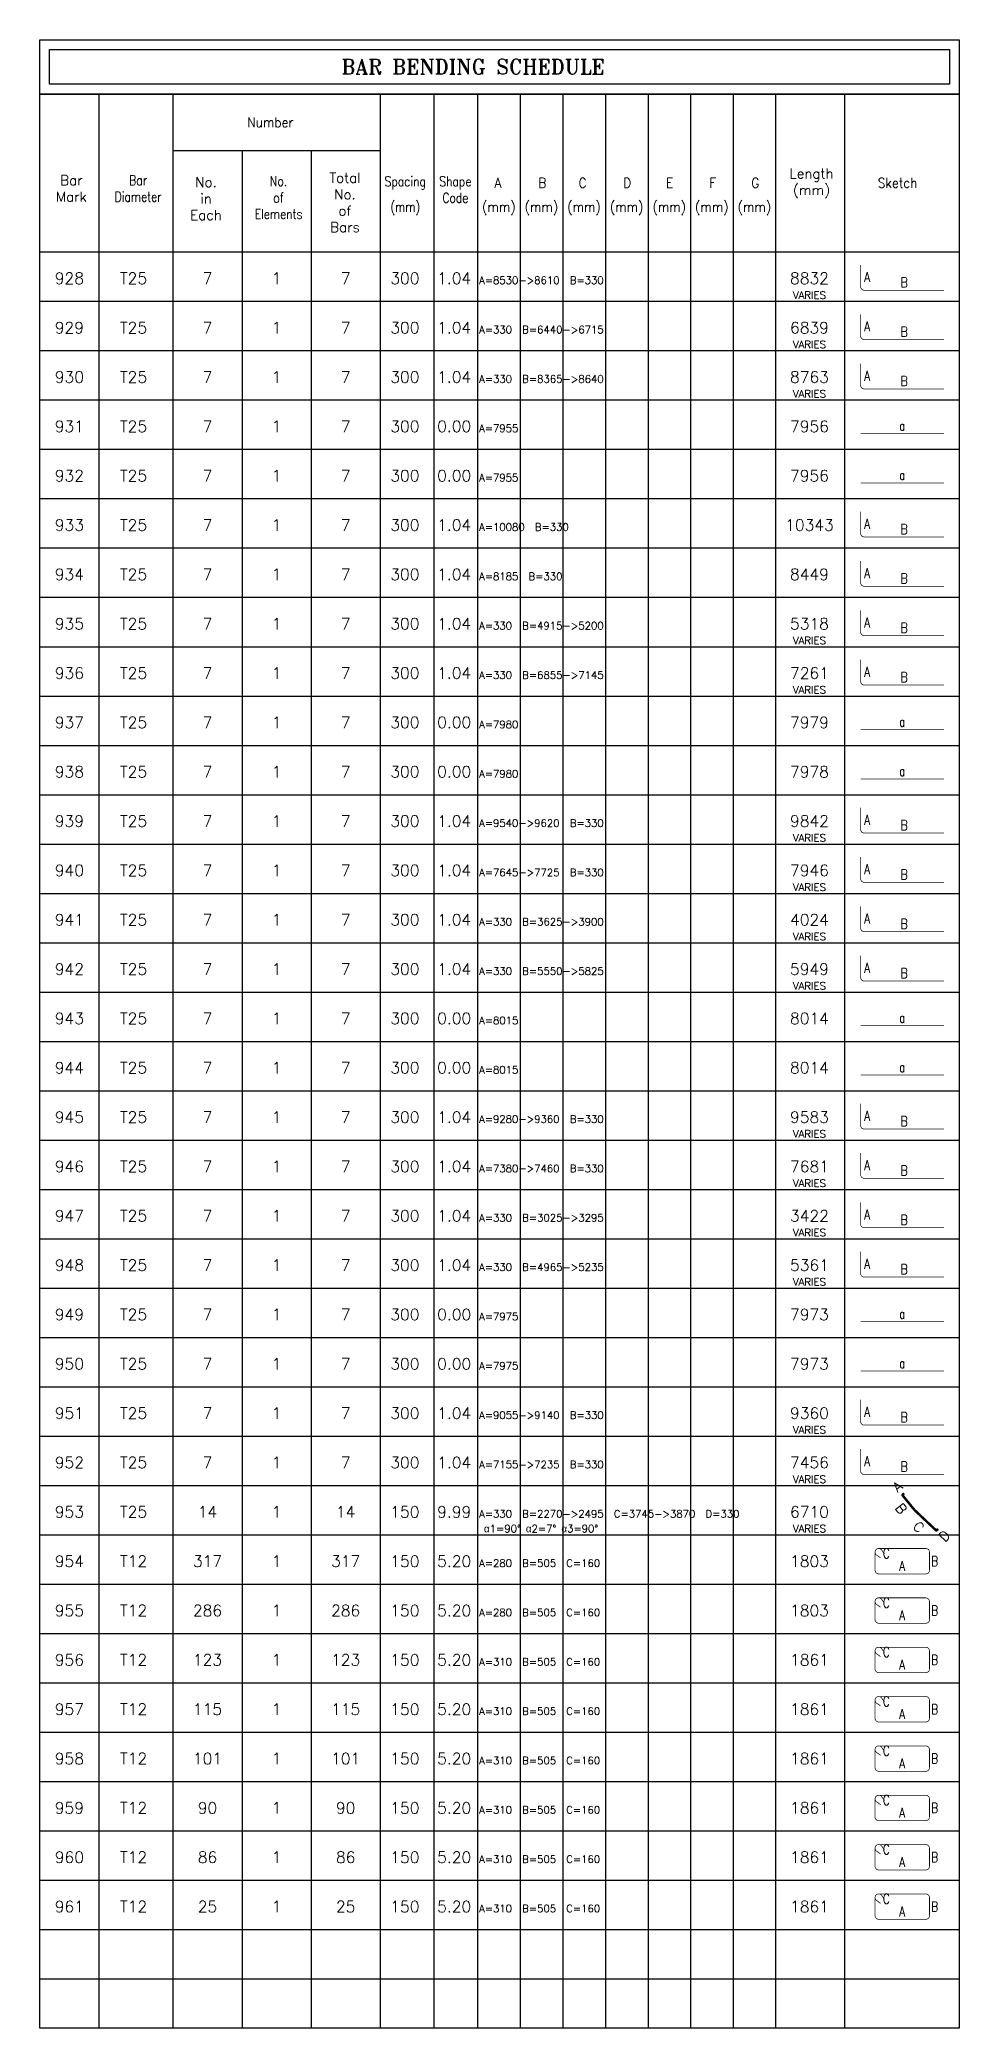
# Model space of a CAD drawing. Extents: x 660761725 to 1323371458, y 2734871439 to 5470067957.
# Drawn here: x 661854954 to 661859612, y 2734938461 to 2734948536 of the extents above; entities that cross this region are included whole.
import ezdxf
from ezdxf.enums import TextEntityAlignment as Align

# ---------------------------------------------------------------- set-up
doc = ezdxf.new("R2010")
doc.units = 0
for name, color, linetype in [('S-SCHEDULE', 140, 'Continuous'), ('S-SKETCH', 1, 'Continuous'), ('S-TEXT-SKETCH', 255, 'Continuous')]:
    doc.layers.add(name, color=color, linetype=linetype)
doc.styles.add('ARMACAD-OGER', font='romans.shx')
doc.styles.add('ROMANS', font='romans.shx')
doc.styles.add('ROMANT', font='romant')

msp = doc.modelspace()

# ---------------------------------------------------------------- texts
at = {"layer": 'S-SCHEDULE', "style": 'ROMANS'}
for s, height, p in [('T25', 57.5, (661855428.59706736, 2734947298.5)), ('7', 57.5, (661855803.59706736, 2734947298.5)), ('1', 57.5, (661856153.59706736, 2734947298.5)), ('7', 57.5, (661856503.59706736, 2734947298.5)), ('300', 57.5, (661856803.59706736, 2734947298.5)), ('1.04', 57.5, (661857053.59706736, 2734947298.5)), ('8832', 57.5, (661858853.59706736, 2734947298.5)), ('VARIES', 37.5, (661858853.59706736, 2734947223.5)), ('T25', 57.5, (661855428.59706736, 2734947048.5)), ('7', 57.5, (661855803.59706736, 2734947048.5)), ('1', 57.5, (661856153.59706736, 2734947048.5)), ('7', 57.5, (661856503.59706736, 2734947048.5)), ('300', 57.5, (661856803.59706736, 2734947048.5)), ('1.04', 57.5, (661857053.59706736, 2734947048.5)), ('6839', 57.5, (661858853.59706736, 2734947048.5)), ('VARIES', 37.5, (661858853.59706736, 2734946973.5)), ('T25', 57.5, (661855428.59706736, 2734946798.5)), ('7', 57.5, (661855803.59706736, 2734946798.5)), ('1', 57.5, (661856153.59706736, 2734946798.5)), ('7', 57.5, (661856503.59706736, 2734946798.5)), ('300', 57.5, (661856803.59706736, 2734946798.5)), ('1.04', 57.5, (661857053.59706736, 2734946798.5)), ('8763', 57.5, (661858853.59706736, 2734946798.5)), ('VARIES', 37.5, (661858853.59706736, 2734946723.5)), ('T25', 57.5, (661855428.59706736, 2734946548.5)), ('7', 57.5, (661855803.59706736, 2734946548.5)), ('1', 57.5, (661856153.59706736, 2734946548.5)), ('7', 57.5, (661856503.59706736, 2734946548.5)), ('300', 57.5, (661856803.59706736, 2734946548.5)), ('0.00', 57.5, (661857053.59706736, 2734946548.5)), ('7956', 57.5, (661858853.59706736, 2734946548.5)), ('T25', 57.5, (661855428.59706736, 2734946298.5)), ('7', 57.5, (661855803.59706736, 2734946298.5)), ('1', 57.5, (661856153.59706736, 2734946298.5)), ('7', 57.5, (661856503.59706736, 2734946298.5)), ('300', 57.5, (661856803.59706736, 2734946298.5)), ('0.00', 57.5, (661857053.59706736, 2734946298.5)), ('7956', 57.5, (661858853.59706736, 2734946298.5)), ('T25', 57.5, (661855428.59706736, 2734946048.5)), ('7', 57.5, (661855803.59706736, 2734946048.5)), ('1', 57.5, (661856153.59706736, 2734946048.5)), ('7', 57.5, (661856503.59706736, 2734946048.5)), ('300', 57.5, (661856803.59706736, 2734946048.5)), ('1.04', 57.5, (661857053.59706736, 2734946048.5)), ('10343', 57.5, (661858853.59706736, 2734946048.5)), ('T25', 57.5, (661855428.59706736, 2734945798.5)), ('7', 57.5, (661855803.59706736, 2734945798.5)), ('1', 57.5, (661856153.59706736, 2734945798.5)), ('7', 57.5, (661856503.59706736, 2734945798.5)), ('300', 57.5, (661856803.59706736, 2734945798.5)), ('1.04', 57.5, (661857053.59706736, 2734945798.5)), ('8449', 57.5, (661858853.59706736, 2734945798.5)), ('T25', 57.5, (661855428.59706736, 2734945548.5)), ('7', 57.5, (661855803.59706736, 2734945548.5)), ('1', 57.5, (661856153.59706736, 2734945548.5)), ('7', 57.5, (661856503.59706736, 2734945548.5)), ('300', 57.5, (661856803.59706736, 2734945548.5)), ('1.04', 57.5, (661857053.59706736, 2734945548.5)), ('5318', 57.5, (661858853.59706736, 2734945548.5)), ('VARIES', 37.5, (661858853.59706736, 2734945473.5)), ('T25', 57.5, (661855428.59706736, 2734945298.5)), ('7', 57.5, (661855803.59706736, 2734945298.5)), ('1', 57.5, (661856153.59706736, 2734945298.5)), ('7', 57.5, (661856503.59706736, 2734945298.5)), ('300', 57.5, (661856803.59706736, 2734945298.5)), ('1.04', 57.5, (661857053.59706736, 2734945298.5)), ('7261', 57.5, (661858853.59706736, 2734945298.5)), ('VARIES', 37.5, (661858853.59706736, 2734945223.5)), ('T25', 57.5, (661855428.59706736, 2734945048.5)), ('7', 57.5, (661855803.59706736, 2734945048.5)), ('1', 57.5, (661856153.59706736, 2734945048.5)), ('7', 57.5, (661856503.59706736, 2734945048.5)), ('300', 57.5, (661856803.59706736, 2734945048.5)), ('0.00', 57.5, (661857053.59706736, 2734945048.5)), ('7979', 57.5, (661858853.59706736, 2734945048.5)), ('T25', 57.5, (661855428.59706736, 2734944798.5)), ('7', 57.5, (661855803.59706736, 2734944798.5)), ('1', 57.5, (661856153.59706736, 2734944798.5)), ('7', 57.5, (661856503.59706736, 2734944798.5)), ('300', 57.5, (661856803.59706736, 2734944798.5)), ('0.00', 57.5, (661857053.59706736, 2734944798.5)), ('7978', 57.5, (661858853.59706736, 2734944798.5)), ('T25', 57.5, (661855428.59706736, 2734944548.5)), ('7', 57.5, (661855803.59706736, 2734944548.5)), ('1', 57.5, (661856153.59706736, 2734944548.5)), ('7', 57.5, (661856503.59706736, 2734944548.5)), ('300', 57.5, (661856803.59706736, 2734944548.5)), ('1.04', 57.5, (661857053.59706736, 2734944548.5)), ('9842', 57.5, (661858853.59706736, 2734944548.5)), ('VARIES', 37.5, (661858853.59706736, 2734944473.5)), ('T25', 57.5, (661855428.59706736, 2734944298.5)), ('7', 57.5, (661855803.59706736, 2734944298.5)), ('1', 57.5, (661856153.59706736, 2734944298.5)), ('7', 57.5, (661856503.59706736, 2734944298.5)), ('300', 57.5, (661856803.59706736, 2734944298.5)), ('1.04', 57.5, (661857053.59706736, 2734944298.5)), ('7946', 57.5, (661858853.59706736, 2734944298.5)), ('VARIES', 37.5, (661858853.59706736, 2734944223.5)), ('T25', 57.5, (661855428.59706736, 2734944048.5)), ('7', 57.5, (661855803.59706736, 2734944048.5)), ('1', 57.5, (661856153.59706736, 2734944048.5)), ('7', 57.5, (661856503.59706736, 2734944048.5)), ('300', 57.5, (661856803.59706736, 2734944048.5)), ('1.04', 57.5, (661857053.59706736, 2734944048.5)), ('4024', 57.5, (661858853.59706736, 2734944048.5)), ('VARIES', 37.5, (661858853.59706736, 2734943973.5)), ('T25', 57.5, (661855428.59706736, 2734943798.5)), ('7', 57.5, (661855803.59706736, 2734943798.5)), ('1', 57.5, (661856153.59706736, 2734943798.5)), ('7', 57.5, (661856503.59706736, 2734943798.5)), ('300', 57.5, (661856803.59706736, 2734943798.5)), ('1.04', 57.5, (661857053.59706736, 2734943798.5)), ('5949', 57.5, (661858853.59706736, 2734943798.5)), ('VARIES', 37.5, (661858853.59706736, 2734943723.5)), ('T25', 57.5, (661855428.59706736, 2734943548.5)), ('7', 57.5, (661855803.59706736, 2734943548.5)), ('1', 57.5, (661856153.59706736, 2734943548.5)), ('7', 57.5, (661856503.59706736, 2734943548.5)), ('300', 57.5, (661856803.59706736, 2734943548.5)), ('0.00', 57.5, (661857053.59706736, 2734943548.5)), ('8014', 57.5, (661858853.59706736, 2734943548.5)), ('T25', 57.5, (661855428.59706736, 2734943298.5)), ('7', 57.5, (661855803.59706736, 2734943298.5)), ('1', 57.5, (661856153.59706736, 2734943298.5)), ('7', 57.5, (661856503.59706736, 2734943298.5)), ('300', 57.5, (661856803.59706736, 2734943298.5)), ('0.00', 57.5, (661857053.59706736, 2734943298.5)), ('8014', 57.5, (661858853.59706736, 2734943298.5)), ('T25', 57.5, (661855428.59706736, 2734943048.5)), ('7', 57.5, (661855803.59706736, 2734943048.5)), ('1', 57.5, (661856153.59706736, 2734943048.5)), ('7', 57.5, (661856503.59706736, 2734943048.5)), ('300', 57.5, (661856803.59706736, 2734943048.5)), ('1.04', 57.5, (661857053.59706736, 2734943048.5)), ('9583', 57.5, (661858853.59706736, 2734943048.5)), ('VARIES', 37.5, (661858853.59706736, 2734942973.5)), ('T25', 57.5, (661855428.59706736, 2734942798.5)), ('7', 57.5, (661855803.59706736, 2734942798.5)), ('1', 57.5, (661856153.59706736, 2734942798.5)), ('7', 57.5, (661856503.59706736, 2734942798.5)), ('300', 57.5, (661856803.59706736, 2734942798.5)), ('1.04', 57.5, (661857053.59706736, 2734942798.5)), ('7681', 57.5, (661858853.59706736, 2734942798.5)), ('VARIES', 37.5, (661858853.59706736, 2734942723.5)), ('T25', 57.5, (661855428.59706736, 2734942548.5)), ('7', 57.5, (661855803.59706736, 2734942548.5)), ('1', 57.5, (661856153.59706736, 2734942548.5)), ('7', 57.5, (661856503.59706736, 2734942548.5)), ('300', 57.5, (661856803.59706736, 2734942548.5)), ('1.04', 57.5, (661857053.59706736, 2734942548.5)), ('3422', 57.5, (661858853.59706736, 2734942548.5)), ('VARIES', 37.5, (661858853.59706736, 2734942473.5)), ('T25', 57.5, (661855428.59706736, 2734942298.5)), ('7', 57.5, (661855803.59706736, 2734942298.5)), ('1', 57.5, (661856153.59706736, 2734942298.5)), ('7', 57.5, (661856503.59706736, 2734942298.5)), ('300', 57.5, (661856803.59706736, 2734942298.5)), ('1.04', 57.5, (661857053.59706736, 2734942298.5)), ('5361', 57.5, (661858853.59706736, 2734942298.5)), ('VARIES', 37.5, (661858853.59706736, 2734942223.5)), ('T25', 57.5, (661855428.59706736, 2734942048.5)), ('7', 57.5, (661855803.59706736, 2734942048.5)), ('1', 57.5, (661856153.59706736, 2734942048.5)), ('7', 57.5, (661856503.59706736, 2734942048.5)), ('300', 57.5, (661856803.59706736, 2734942048.5)), ('0.00', 57.5, (661857053.59706736, 2734942048.5)), ('7973', 57.5, (661858853.59706736, 2734942048.5)), ('T25', 57.5, (661855428.59706736, 2734941798.5)), ('7', 57.5, (661855803.59706736, 2734941798.5)), ('1', 57.5, (661856153.59706736, 2734941798.5)), ('7', 57.5, (661856503.59706736, 2734941798.5)), ('300', 57.5, (661856803.59706736, 2734941798.5)), ('0.00', 57.5, (661857053.59706736, 2734941798.5)), ('7973', 57.5, (661858853.59706736, 2734941798.5)), ('T25', 57.5, (661855428.59706736, 2734941548.5)), ('7', 57.5, (661855803.59706736, 2734941548.5)), ('1', 57.5, (661856153.59706736, 2734941548.5)), ('7', 57.5, (661856503.59706736, 2734941548.5)), ('300', 57.5, (661856803.59706736, 2734941548.5)), ('1.04', 57.5, (661857053.59706736, 2734941548.5)), ('9360', 57.5, (661858853.59706736, 2734941548.5)), ('VARIES', 37.5, (661858853.59706736, 2734941473.5)), ('T25', 57.5, (661855428.59706736, 2734941298.5)), ('7', 57.5, (661855803.59706736, 2734941298.5)), ('1', 57.5, (661856153.59706736, 2734941298.5)), ('7', 57.5, (661856503.59706736, 2734941298.5)), ('300', 57.5, (661856803.59706736, 2734941298.5)), ('1.04', 57.5, (661857053.59706736, 2734941298.5)), ('7456', 57.5, (661858853.59706736, 2734941298.5)), ('VARIES', 37.5, (661858853.59706736, 2734941223.5)), ('T25', 57.5, (661855428.59706736, 2734941048.5)), ('14', 57.5, (661855803.59706736, 2734941048.5)), ('1', 57.5, (661856153.59706736, 2734941048.5)), ('14', 57.5, (661856503.59706736, 2734941048.5)), ('150', 57.5, (661856803.59706736, 2734941048.5)), ('9.99', 57.5, (661857053.59706736, 2734941048.5)), ('6710', 57.5, (661858853.59706736, 2734941048.5)), ('VARIES', 37.5, (661858853.59706736, 2734940973.5)), ('T12', 57.5, (661855428.59706736, 2734940798.5)), ('317', 57.5, (661855803.59706736, 2734940798.5)), ('1', 57.5, (661856153.59706736, 2734940798.5)), ('317', 57.5, (661856503.59706736, 2734940798.5)), ('150', 57.5, (661856803.59706736, 2734940798.5)), ('5.20', 57.5, (661857053.59706736, 2734940798.5)), ('1803', 57.5, (661858853.59706736, 2734940798.5)), ('T12', 57.5, (661855428.59706736, 2734940548.5)), ('286', 57.5, (661855803.59706736, 2734940548.5)), ('1', 57.5, (661856153.59706736, 2734940548.5)), ('286', 57.5, (661856503.59706736, 2734940548.5)), ('150', 57.5, (661856803.59706736, 2734940548.5)), ('5.20', 57.5, (661857053.59706736, 2734940548.5)), ('1803', 57.5, (661858853.59706736, 2734940548.5)), ('T12', 57.5, (661855428.59706736, 2734940298.5)), ('123', 57.5, (661855803.59706736, 2734940298.5)), ('1', 57.5, (661856153.59706736, 2734940298.5)), ('123', 57.5, (661856503.59706736, 2734940298.5)), ('150', 57.5, (661856803.59706736, 2734940298.5)), ('5.20', 57.5, (661857053.59706736, 2734940298.5)), ('1861', 57.5, (661858853.59706736, 2734940298.5)), ('T12', 57.5, (661855428.59706736, 2734940048.5)), ('115', 57.5, (661855803.59706736, 2734940048.5)), ('1', 57.5, (661856153.59706736, 2734940048.5)), ('115', 57.5, (661856503.59706736, 2734940048.5)), ('150', 57.5, (661856803.59706736, 2734940048.5)), ('5.20', 57.5, (661857053.59706736, 2734940048.5)), ('1861', 57.5, (661858853.59706736, 2734940048.5)), ('T12', 57.5, (661855428.59706736, 2734939798.5)), ('101', 57.5, (661855803.59706736, 2734939798.5)), ('1', 57.5, (661856153.59706736, 2734939798.5)), ('101', 57.5, (661856503.59706736, 2734939798.5)), ('150', 57.5, (661856803.59706736, 2734939798.5)), ('5.20', 57.5, (661857053.59706736, 2734939798.5)), ('1861', 57.5, (661858853.59706736, 2734939798.5)), ('T12', 57.5, (661855428.59706736, 2734939548.5)), ('90', 57.5, (661855803.59706736, 2734939548.5)), ('1', 57.5, (661856153.59706736, 2734939548.5)), ('90', 57.5, (661856503.59706736, 2734939548.5)), ('150', 57.5, (661856803.59706736, 2734939548.5)), ('5.20', 57.5, (661857053.59706736, 2734939548.5)), ('1861', 57.5, (661858853.59706736, 2734939548.5)), ('T12', 57.5, (661855428.59706736, 2734939298.5)), ('86', 57.5, (661855803.59706736, 2734939298.5)), ('1', 57.5, (661856153.59706736, 2734939298.5)), ('86', 57.5, (661856503.59706736, 2734939298.5)), ('150', 57.5, (661856803.59706736, 2734939298.5)), ('5.20', 57.5, (661857053.59706736, 2734939298.5)), ('1861', 57.5, (661858853.59706736, 2734939298.5)), ('T12', 57.5, (661855428.59706736, 2734939048.5)), ('25', 57.5, (661855803.59706736, 2734939048.5)), ('1', 57.5, (661856153.59706736, 2734939048.5)), ('25', 57.5, (661856503.59706736, 2734939048.5)), ('150', 57.5, (661856803.59706736, 2734939048.5)), ('5.20', 57.5, (661857053.59706736, 2734939048.5)), ('1861', 57.5, (661858853.59706736, 2734939048.5))]:
    msp.add_text(s, height=height, dxfattribs=at).set_placement(p, align=Align.CENTER)
at = {"layer": 'S-SCHEDULE', "color": 7, "style": 'ROMANS'}
for s, rotation, p in [('A', 39.1280782301, (661859299.64060831, 2734941205.39303112)), ('B', 309.1280782064, (661859318.54053557, 2734941093.43691111)), ('C', 316.5957188517, (661859406.97438192, 2734941000.74236393)), ('D', 46.5957188515, (661859536.93040073, 2734940954.89524221))]:
    msp.add_text(s, height=50, rotation=rotation, dxfattribs=at).set_placement(p, align=Align.MIDDLE_CENTER)
at = {"layer": 'S-SCHEDULE', "style": 'ROMANS'}
for s, insert, char_height, width, attachment_point in [('{\\FRomanS;\\C140;928}', (661855103.59706736, 2734947298.5), 57.5, 230, 8), (' A=8530->8610  B=330 ', (661857153.59706736, 2734947336), 37.5, 2400, 1), ('{\\FRomanS;\\C140;929}', (661855103.59706736, 2734947048.5), 57.5, 230, 8), (' A=330  B=6440->6715 ', (661857153.59706736, 2734947086), 37.5, 2400, 1), ('{\\FRomanS;\\C140;930}', (661855103.59706736, 2734946798.5), 57.5, 230, 8), (' A=330  B=8365->8640 ', (661857153.59706736, 2734946836), 37.5, 2400, 1), ('{\\FRomanS;\\C140;931}', (661855103.59706736, 2734946548.5), 57.5, 230, 8), (' A=7955 ', (661857153.59706736, 2734946586), 37.5, 2400, 1), ('{\\FRomanS;\\C140;932}', (661855103.59706736, 2734946298.5), 57.5, 230, 8), (' A=7955 ', (661857153.59706736, 2734946336), 37.5, 2400, 1), ('{\\FRomanS;\\C140;933}', (661855103.59706736, 2734946048.5), 57.5, 230, 8), (' A=10080  B=330 ', (661857153.59706736, 2734946086), 37.5, 2400, 1), ('{\\FRomanS;\\C140;934}', (661855103.59706736, 2734945798.5), 57.5, 230, 8), (' A=8185  B=330 ', (661857153.59706736, 2734945836), 37.5, 2400, 1), ('{\\FRomanS;\\C140;935}', (661855103.59706736, 2734945548.5), 57.5, 230, 8), (' A=330  B=4915->5200 ', (661857153.59706736, 2734945586), 37.5, 2400, 1), ('{\\FRomanS;\\C140;936}', (661855103.59706736, 2734945298.5), 57.5, 230, 8), (' A=330  B=6855->7145 ', (661857153.59706736, 2734945336), 37.5, 2400, 1), ('{\\FRomanS;\\C140;937}', (661855103.59706736, 2734945048.5), 57.5, 230, 8), (' A=7980 ', (661857153.59706736, 2734945086), 37.5, 2400, 1), ('{\\FRomanS;\\C140;938}', (661855103.59706736, 2734944798.5), 57.5, 230, 8), (' A=7980 ', (661857153.59706736, 2734944836), 37.5, 2400, 1), ('{\\FRomanS;\\C140;939}', (661855103.59706736, 2734944548.5), 57.5, 230, 8), (' A=9540->9620  B=330 ', (661857153.59706736, 2734944586), 37.5, 2400, 1), ('{\\FRomanS;\\C140;940}', (661855103.59706736, 2734944298.5), 57.5, 230, 8), (' A=7645->7725  B=330 ', (661857153.59706736, 2734944336), 37.5, 2400, 1), ('{\\FRomanS;\\C140;941}', (661855103.59706736, 2734944048.5), 57.5, 230, 8), (' A=330  B=3625->3900 ', (661857153.59706736, 2734944086), 37.5, 2400, 1), ('{\\FRomanS;\\C140;942}', (661855103.59706736, 2734943798.5), 57.5, 230, 8), (' A=330  B=5550->5825 ', (661857153.59706736, 2734943836), 37.5, 2400, 1), ('{\\FRomanS;\\C140;943}', (661855103.59706736, 2734943548.5), 57.5, 230, 8), (' A=8015 ', (661857153.59706736, 2734943586), 37.5, 2400, 1), ('{\\FRomanS;\\C140;944}', (661855103.59706736, 2734943298.5), 57.5, 230, 8), (' A=8015 ', (661857153.59706736, 2734943336), 37.5, 2400, 1), ('{\\FRomanS;\\C140;945}', (661855103.59706736, 2734943048.5), 57.5, 230, 8), (' A=9280->9360  B=330 ', (661857153.59706736, 2734943086), 37.5, 2400, 1), ('{\\FRomanS;\\C140;946}', (661855103.59706736, 2734942798.5), 57.5, 230, 8), (' A=7380->7460  B=330 ', (661857153.59706736, 2734942836), 37.5, 2400, 1), ('{\\FRomanS;\\C140;947}', (661855103.59706736, 2734942548.5), 57.5, 230, 8), (' A=330  B=3025->3295 ', (661857153.59706736, 2734942586), 37.5, 2400, 1), ('{\\FRomanS;\\C140;948}', (661855103.59706736, 2734942298.5), 57.5, 230, 8), (' A=330  B=4965->5235 ', (661857153.59706736, 2734942336), 37.5, 2400, 1), ('{\\FRomanS;\\C140;949}', (661855103.59706736, 2734942048.5), 57.5, 230, 8), (' A=7975 ', (661857153.59706736, 2734942086), 37.5, 2400, 1), ('{\\FRomanS;\\C140;950}', (661855103.59706736, 2734941798.5), 57.5, 230, 8), (' A=7975 ', (661857153.59706736, 2734941836), 37.5, 2400, 1), ('{\\FRomanS;\\C140;951}', (661855103.59706736, 2734941548.5), 57.5, 230, 8), (' A=9055->9140  B=330 ', (661857153.59706736, 2734941586), 37.5, 2400, 1), ('{\\FRomanS;\\C140;952}', (661855103.59706736, 2734941298.5), 57.5, 230, 8), (' A=7155->7235  B=330 ', (661857153.59706736, 2734941336), 37.5, 2400, 1), ('{\\FRomanS;\\C140;953}', (661855103.59706736, 2734941048.5), 57.5, 230, 8), (' A=330  B=2270->2495  C=3745->3870  D=330 ', (661857153.59706736, 2734941086), 37.5, 2400, 1), (' {\\Fgreeks.shx;a}1=90° {\\Fgreeks.shx;a}2=7° {\\Fgreeks.shx;a}3=90°', (661857178.59706736, 2734941011), 37.5, 2375, 1), ('{\\FRomanS;\\C140;954}', (661855103.59706736, 2734940798.5), 57.5, 230, 8), (' A=280  B=505  C=160 ', (661857153.59706736, 2734940836), 37.5, 2400, 1), ('{\\FRomanS;\\C140;955}', (661855103.59706736, 2734940548.5), 57.5, 230, 8), (' A=280  B=505  C=160 ', (661857153.59706736, 2734940586), 37.5, 2400, 1), ('{\\FRomanS;\\C140;956}', (661855103.59706736, 2734940298.5), 57.5, 230, 8), (' A=310  B=505  C=160 ', (661857153.59706736, 2734940336), 37.5, 2400, 1), ('{\\FRomanS;\\C140;957}', (661855103.59706736, 2734940048.5), 57.5, 230, 8), (' A=310  B=505  C=160 ', (661857153.59706736, 2734940086), 37.5, 2400, 1), ('{\\FRomanS;\\C140;958}', (661855103.59706736, 2734939798.5), 57.5, 230, 8), (' A=310  B=505  C=160 ', (661857153.59706736, 2734939836), 37.5, 2400, 1), ('{\\FRomanS;\\C140;959}', (661855103.59706736, 2734939548.5), 57.5, 230, 8), (' A=310  B=505  C=160 ', (661857153.59706736, 2734939586), 37.5, 2400, 1), ('{\\FRomanS;\\C140;960}', (661855103.59706736, 2734939298.5), 57.5, 230, 8), (' A=310  B=505  C=160 ', (661857153.59706736, 2734939336), 37.5, 2400, 1), ('{\\FRomanS;\\C140;961}', (661855103.59706736, 2734939048.5), 57.5, 230, 8), (' A=310  B=505  C=160 ', (661857153.59706736, 2734939086), 37.5, 2400, 1)]:
    msp.add_mtext(s, dxfattribs=dict(at, insert=insert, char_height=char_height, width=width, attachment_point=attachment_point))

# ---------------------------------------------------------------- blocks, each defined once
blk = doc.blocks.new('cadf_50')
at = {"color": 9}
for p, q in [((0, -42), (186.35, -42)), ((0, -52), (186.35, -52)), ((0, -62), (186.35, -62)), ((0, -72), (186.35, -72)), ((0, -82), (186.35, -82)), ((0, -92), (186.35, -92)), ((0, -102), (186.35, -102)), ((0, -112), (186.35, -112)), ((0, -122), (186.35, -122)), ((0, -132), (186.35, -132)), ((0, -142), (186.35, -142)), ((0, -152), (186.35, -152)), ((0, -162), (186.35, -162)), ((0, -172), (186.35, -172)), ((0, -182), (186.35, -182)), ((0, -192), (186.35, -192)), ((0, -202), (186.35, -202)), ((0, -212), (186.35, -212)), ((0, -222), (186.35, -222)), ((0, -232), (186.35, -232)), ((0, -242), (186.35, -242)), ((0, -252), (186.35, -252)), ((0, -262), (186.35, -262)), ((0, -272), (186.35, -272)), ((0, -282), (186.35, -282)), ((0, -292), (186.35, -292)), ((0, -302), (186.35, -302)), ((0, -312), (186.35, -312)), ((0, -322), (186.35, -322)), ((0, -332), (186.35, -332)), ((0, -342), (186.35, -342)), ((0, -352), (186.35, -352)), ((0, -362), (186.35, -362)), ((0, -372), (186.35, -372)), ((0, -382), (186.35, -382))]:
    blk.add_line(p, q, dxfattribs=at)
at = {"color": 140}
for points in [[(0, 11), (186.35, 11), (186.35, 0), (0, 0)], [(2, 9), (184.35, 9), (184.35, 2), (2, 2)]]:
    blk.add_lwpolyline(points, close=True, dxfattribs=at)
at = {"layer": 'S-SCHEDULE'}
for p, q in [((0, -392), (0, 0)), ((12, 0), (12, -392)), ((27, 0), (27, -392)), ((69, 0), (69, -392)), ((79.87, 0), (79.87, -392)), ((88.75, 0), (88.75, -392)), ((97.38, 0), (97.38, -392)), ((106.02, 0), (106.02, -392)), ((114.65, 0), (114.65, -392)), ((123.28, 0), (123.28, -392)), ((131.91, 0), (131.91, -392)), ((140.55, 0), (140.55, -392)), ((149.18, -392), (149.18, 0)), ((163.15, -392), (163.15, 0)), ((27, -11.45), (69, -11.45)), ((41, -11.45), (41, -392)), ((55, -11.45), (55, -392)), ((0, -32), (186.35, -32))]:
    blk.add_line(p, q, dxfattribs=at)
at = {"layer": 'S-SCHEDULE', "flags": 128}
blk.add_lwpolyline([(0, -392), (0, 0), (186.35, 0), (186.35, -392)], close=True, dxfattribs=at)
at = {"color": 140, "insert": (61.14, 7.05), "char_height": 3, "width": 81.5392, "attachment_point": 1, "rotation": 0.0004, "style": 'ROMANT'}
blk.add_mtext('{\\Fromant|c0;BAR BENDING SCHEDULE}', dxfattribs=at)
at = {"layer": 'S-SCHEDULE', "style": 'ARMACAD-OGER'}
for s, width, p in [('Number', 0.9, (46.74, -5.72)), ('(mm)', 0.8, (74.08, -23)), ('(mm)', 0.9, (93.05, -23)), ('(mm)', 0.9, (101.68, -23)), ('(mm)', 0.9, (110.32, -23)), ('(mm)', 0.9, (118.95, -23)), ('(mm)', 0.9, (127.58, -23)), ('(mm)', 0.9, (136.21, -23)), ('(mm)', 0.9, (144.85, -23))]:
    blk.add_text(s, height=2, dxfattribs=dict(at, width=width)).set_placement(p, align=Align.MIDDLE)
at = {"layer": 'S-SCHEDULE', "style": 'ARMACAD-OGER', "width": 0.9}
for s, p in [('A', (92.87, -18)), ('B', (101.86, -18)), ('C', (110.01, -18)), ('D', (119.05, -18)), ('E', (127.67, -18)), ('F', (136.4, -18)), ('G', (145.02, -18)), ('Sketch', (173.87, -18))]:
    blk.add_text(s, height=2, dxfattribs=at).set_placement(p, align=Align.MIDDLE_CENTER)
at = {"layer": 'S-SCHEDULE', "char_height": 2, "attachment_point": 2, "style": 'ARMACAD-OGER'}
for s, insert, width in [('Total No. of Bars', (61.86, -15.98), 3.2105), ('Length (mm)', (156.42, -15.11), 8.2105), ('Bar\\PMark', (6.41, -16.47), 27.5713), ('{\\W0.8;Bar\\PDiameter}', (19.94, -16.48), 15.2105), ('No. \\Pin\\PEach', (33.7, -16.86), 23.5714), ('{\\W0.8;No.\\Pof\\PElements}', (48.39, -16.65), 17.2105), ('{\\W0.8;Spacing}', (74.08, -16.7), 28.6571), ('{\\W0.8;Shape\\PCode}', (84.23, -16.7), 28.6571)]:
    blk.add_mtext(s, dxfattribs=dict(at, insert=insert, width=width))
blk = doc.blocks.new('33-CFSHP37')
at = {"layer": 'S-SKETCH', "const_width": 0.2}
blk.add_lwpolyline([(-1, 1), (-22.96875, 1, -0.4142135624), (-24, 2.03125), (-24, 8)], format="xyb", dxfattribs=at)
at = {"layer": 'S-TEXT-SKETCH', "style": 'ROMANS', "width": 0.8}
blk.add_attdef('A', text='', height=2, dxfattribs=at).set_placement((-23, 6), align=Align.TOP_LEFT)
blk.add_attdef('B', text='', height=2, dxfattribs=at).set_placement((-11.984375, 1), align=Align.BOTTOM_CENTER)
blk = doc.blocks.new('1-CFSHP20')
at = {"layer": 'S-SKETCH', "const_width": 0.2}
blk.add_lwpolyline([(-24, 2), (-1, 2)], dxfattribs=at)
at = {"layer": 'S-TEXT-SKETCH', "linetype": 'ByBlock', "style": 'ROMANS', "width": 0.7}
blk.add_attdef('A', text='', height=2, dxfattribs=at).set_placement((-12.5, 2), align=Align.BOTTOM_CENTER)
blk = doc.blocks.new('86-CFSHP60')
at = {"layer": 'S-SKETCH', "const_width": 0.2}
for points in [[(-19, 7.5), (-6, 7.5, -0.414214), (-5, 6.5), (-5, 1.5, -0.414214), (-6, 0.5), (-19, 0.5, -0.414214), (-20, 1.5), (-20, 6.5)], [(-17.4, 5.97), (-18.18, 7.08, 1.185637), (-19.58, 5.68), (-18.47, 4.9)]]:
    blk.add_lwpolyline(points, format="xyb", dxfattribs=at)
at = {"layer": 'S-TEXT-SKETCH', "style": 'ROMANS', "width": 0.8}
for tag, p in [('C', (-16.93, 3.97)), ('A', (-12.5, 0.5))]:
    blk.add_attdef(tag, text='', height=2, dxfattribs=at).set_placement(p, align=Align.BOTTOM_CENTER)
blk.add_attdef('B', text='', height=2, dxfattribs=at).set_placement((-2.57, 4), align=Align.MIDDLE_RIGHT)

# ---------------------------------------------------------------- linework, layer by layer
at = {"layer": 'S-SCHEDULE', "color": 140, "const_width": 12.5}
msp.add_lwpolyline([(661859333.37579691, 2734941171), (661859326.44735861, 2734941165.36377096, 0.4142135624), (661859325.93305361, 2734941160.36297798), (661859385.57030952, 2734941087.05278301, 0.0325952585), (661859385.88524377, 2734941086.71342087), (661859493.98618639, 2734940984.47213984, 0.4142135624), (661859499.01140738, 2734940984.61213112), (661859505.14856219, 2734940991.10101891)], format="xyb", dxfattribs=at)

# ---------------------------------------------------------------- block references
at = {"layer": 'S-SCHEDULE', "xscale": 25, "yscale": 25, "zscale": 25}
msp.add_blockref('cadf_50', (661854953.59706736, 2734948261), dxfattribs=at)
at = {"layer": 'S-SCHEDULE'}
ref = msp.add_blockref('33-CFSHP37', (661859553.59706736, 2734947248.48338318), dxfattribs=dict(at, xscale=18.375, yscale=18.375, zscale=18.375))
ref.add_attrib('A', 'A', dxfattribs={"layer": 'S-TEXT-SKETCH', "color": 7, "height": 50, "style": 'ROMANS', "width": 0.8}).set_placement((661859130.97206736, 2734947358.73338318), align=Align.TOP_LEFT)
ref.add_attrib('B', 'B', dxfattribs={"layer": 'S-TEXT-SKETCH', "color": 7, "height": 50, "style": 'ROMANS', "width": 0.8}).set_placement((661859333.38417673, 2734947266.85838318), align=Align.BOTTOM_CENTER)
ref = msp.add_blockref('33-CFSHP37', (661859553.59706736, 2734946998.48338318), dxfattribs=dict(at, xscale=18.375, yscale=18.375, zscale=18.375))
ref.add_attrib('A', 'A', dxfattribs={"layer": 'S-TEXT-SKETCH', "color": 7, "height": 50, "style": 'ROMANS', "width": 0.8}).set_placement((661859130.97206736, 2734947108.73338318), align=Align.TOP_LEFT)
ref.add_attrib('B', 'B', dxfattribs={"layer": 'S-TEXT-SKETCH', "color": 7, "height": 50, "style": 'ROMANS', "width": 0.8}).set_placement((661859333.38417673, 2734947016.85838318), align=Align.BOTTOM_CENTER)
ref = msp.add_blockref('33-CFSHP37', (661859553.59706736, 2734946748.48338318), dxfattribs=dict(at, xscale=18.375, yscale=18.375, zscale=18.375))
ref.add_attrib('A', 'A', dxfattribs={"layer": 'S-TEXT-SKETCH', "color": 7, "height": 50, "style": 'ROMANS', "width": 0.8}).set_placement((661859130.97206736, 2734946858.73338318), align=Align.TOP_LEFT)
ref.add_attrib('B', 'B', dxfattribs={"layer": 'S-TEXT-SKETCH', "color": 7, "height": 50, "style": 'ROMANS', "width": 0.8}).set_placement((661859333.38417673, 2734946766.85838318), align=Align.BOTTOM_CENTER)
ref = msp.add_blockref('1-CFSHP20', (661859553.59706736, 2734946503.75), dxfattribs=dict(at, xscale=18.375, yscale=18.375, zscale=18.375))
ref.add_attrib('A', 'a', dxfattribs={"layer": 'S-TEXT-SKETCH', "color": 7, "linetype": 'ByBlock', "height": 50, "style": 'ROMANS', "width": 0.7}).set_placement((661859323.90956736, 2734946540.5), align=Align.BOTTOM_CENTER)
ref = msp.add_blockref('1-CFSHP20', (661859553.59706736, 2734946253.75), dxfattribs=dict(at, xscale=18.375, yscale=18.375, zscale=18.375))
ref.add_attrib('A', 'a', dxfattribs={"layer": 'S-TEXT-SKETCH', "color": 7, "linetype": 'ByBlock', "height": 50, "style": 'ROMANS', "width": 0.7}).set_placement((661859323.90956736, 2734946290.5), align=Align.BOTTOM_CENTER)
ref = msp.add_blockref('33-CFSHP37', (661859553.59706736, 2734945998.48338318), dxfattribs=dict(at, xscale=18.375, yscale=18.375, zscale=18.375))
ref.add_attrib('A', 'A', dxfattribs={"layer": 'S-TEXT-SKETCH', "color": 7, "height": 50, "style": 'ROMANS', "width": 0.8}).set_placement((661859130.97206736, 2734946108.73338318), align=Align.TOP_LEFT)
ref.add_attrib('B', 'B', dxfattribs={"layer": 'S-TEXT-SKETCH', "color": 7, "height": 50, "style": 'ROMANS', "width": 0.8}).set_placement((661859333.38417673, 2734946016.85838318), align=Align.BOTTOM_CENTER)
ref = msp.add_blockref('33-CFSHP37', (661859553.59706736, 2734945748.48338318), dxfattribs=dict(at, xscale=18.375, yscale=18.375, zscale=18.375))
ref.add_attrib('A', 'A', dxfattribs={"layer": 'S-TEXT-SKETCH', "color": 7, "height": 50, "style": 'ROMANS', "width": 0.8}).set_placement((661859130.97206736, 2734945858.73338318), align=Align.TOP_LEFT)
ref.add_attrib('B', 'B', dxfattribs={"layer": 'S-TEXT-SKETCH', "color": 7, "height": 50, "style": 'ROMANS', "width": 0.8}).set_placement((661859333.38417673, 2734945766.85838318), align=Align.BOTTOM_CENTER)
ref = msp.add_blockref('33-CFSHP37', (661859553.59706736, 2734945498.48338318), dxfattribs=dict(at, xscale=18.375, yscale=18.375, zscale=18.375))
ref.add_attrib('A', 'A', dxfattribs={"layer": 'S-TEXT-SKETCH', "color": 7, "height": 50, "style": 'ROMANS', "width": 0.8}).set_placement((661859130.97206736, 2734945608.73338318), align=Align.TOP_LEFT)
ref.add_attrib('B', 'B', dxfattribs={"layer": 'S-TEXT-SKETCH', "color": 7, "height": 50, "style": 'ROMANS', "width": 0.8}).set_placement((661859333.38417673, 2734945516.85838318), align=Align.BOTTOM_CENTER)
ref = msp.add_blockref('33-CFSHP37', (661859553.59706736, 2734945248.48338318), dxfattribs=dict(at, xscale=18.375, yscale=18.375, zscale=18.375))
ref.add_attrib('A', 'A', dxfattribs={"layer": 'S-TEXT-SKETCH', "color": 7, "height": 50, "style": 'ROMANS', "width": 0.8}).set_placement((661859130.97206736, 2734945358.73338318), align=Align.TOP_LEFT)
ref.add_attrib('B', 'B', dxfattribs={"layer": 'S-TEXT-SKETCH', "color": 7, "height": 50, "style": 'ROMANS', "width": 0.8}).set_placement((661859333.38417673, 2734945266.85838318), align=Align.BOTTOM_CENTER)
ref = msp.add_blockref('1-CFSHP20', (661859553.59706736, 2734945003.75), dxfattribs=dict(at, xscale=18.375, yscale=18.375, zscale=18.375))
ref.add_attrib('A', 'a', dxfattribs={"layer": 'S-TEXT-SKETCH', "color": 7, "linetype": 'ByBlock', "height": 50, "style": 'ROMANS', "width": 0.7}).set_placement((661859323.90956736, 2734945040.5), align=Align.BOTTOM_CENTER)
ref = msp.add_blockref('1-CFSHP20', (661859553.59706736, 2734944753.75), dxfattribs=dict(at, xscale=18.375, yscale=18.375, zscale=18.375))
ref.add_attrib('A', 'a', dxfattribs={"layer": 'S-TEXT-SKETCH', "color": 7, "linetype": 'ByBlock', "height": 50, "style": 'ROMANS', "width": 0.7}).set_placement((661859323.90956736, 2734944790.5), align=Align.BOTTOM_CENTER)
ref = msp.add_blockref('33-CFSHP37', (661859553.59706736, 2734944498.48338318), dxfattribs=dict(at, xscale=18.375, yscale=18.375, zscale=18.375))
ref.add_attrib('A', 'A', dxfattribs={"layer": 'S-TEXT-SKETCH', "color": 7, "height": 50, "style": 'ROMANS', "width": 0.8}).set_placement((661859130.97206736, 2734944608.73338318), align=Align.TOP_LEFT)
ref.add_attrib('B', 'B', dxfattribs={"layer": 'S-TEXT-SKETCH', "color": 7, "height": 50, "style": 'ROMANS', "width": 0.8}).set_placement((661859333.38417673, 2734944516.85838318), align=Align.BOTTOM_CENTER)
ref = msp.add_blockref('33-CFSHP37', (661859553.59706736, 2734944248.48338318), dxfattribs=dict(at, xscale=18.375, yscale=18.375, zscale=18.375))
ref.add_attrib('A', 'A', dxfattribs={"layer": 'S-TEXT-SKETCH', "color": 7, "height": 50, "style": 'ROMANS', "width": 0.8}).set_placement((661859130.97206736, 2734944358.73338318), align=Align.TOP_LEFT)
ref.add_attrib('B', 'B', dxfattribs={"layer": 'S-TEXT-SKETCH', "color": 7, "height": 50, "style": 'ROMANS', "width": 0.8}).set_placement((661859333.38417673, 2734944266.85838318), align=Align.BOTTOM_CENTER)
ref = msp.add_blockref('33-CFSHP37', (661859553.59706736, 2734943998.48338318), dxfattribs=dict(at, xscale=18.375, yscale=18.375, zscale=18.375))
ref.add_attrib('A', 'A', dxfattribs={"layer": 'S-TEXT-SKETCH', "color": 7, "height": 50, "style": 'ROMANS', "width": 0.8}).set_placement((661859130.97206736, 2734944108.73338318), align=Align.TOP_LEFT)
ref.add_attrib('B', 'B', dxfattribs={"layer": 'S-TEXT-SKETCH', "color": 7, "height": 50, "style": 'ROMANS', "width": 0.8}).set_placement((661859333.38417673, 2734944016.85838318), align=Align.BOTTOM_CENTER)
ref = msp.add_blockref('33-CFSHP37', (661859553.59706736, 2734943748.48338318), dxfattribs=dict(at, xscale=18.375, yscale=18.375, zscale=18.375))
ref.add_attrib('A', 'A', dxfattribs={"layer": 'S-TEXT-SKETCH', "color": 7, "height": 50, "style": 'ROMANS', "width": 0.8}).set_placement((661859130.97206736, 2734943858.73338318), align=Align.TOP_LEFT)
ref.add_attrib('B', 'B', dxfattribs={"layer": 'S-TEXT-SKETCH', "color": 7, "height": 50, "style": 'ROMANS', "width": 0.8}).set_placement((661859333.38417673, 2734943766.85838318), align=Align.BOTTOM_CENTER)
ref = msp.add_blockref('1-CFSHP20', (661859553.59706736, 2734943503.75), dxfattribs=dict(at, xscale=18.375, yscale=18.375, zscale=18.375))
ref.add_attrib('A', 'a', dxfattribs={"layer": 'S-TEXT-SKETCH', "color": 7, "linetype": 'ByBlock', "height": 50, "style": 'ROMANS', "width": 0.7}).set_placement((661859323.90956736, 2734943540.5), align=Align.BOTTOM_CENTER)
ref = msp.add_blockref('1-CFSHP20', (661859553.59706736, 2734943253.75), dxfattribs=dict(at, xscale=18.375, yscale=18.375, zscale=18.375))
ref.add_attrib('A', 'a', dxfattribs={"layer": 'S-TEXT-SKETCH', "color": 7, "linetype": 'ByBlock', "height": 50, "style": 'ROMANS', "width": 0.7}).set_placement((661859323.90956736, 2734943290.5), align=Align.BOTTOM_CENTER)
ref = msp.add_blockref('33-CFSHP37', (661859553.59706736, 2734942998.48338318), dxfattribs=dict(at, xscale=18.375, yscale=18.375, zscale=18.375))
ref.add_attrib('A', 'A', dxfattribs={"layer": 'S-TEXT-SKETCH', "color": 7, "height": 50, "style": 'ROMANS', "width": 0.8}).set_placement((661859130.97206736, 2734943108.73338318), align=Align.TOP_LEFT)
ref.add_attrib('B', 'B', dxfattribs={"layer": 'S-TEXT-SKETCH', "color": 7, "height": 50, "style": 'ROMANS', "width": 0.8}).set_placement((661859333.38417673, 2734943016.85838318), align=Align.BOTTOM_CENTER)
ref = msp.add_blockref('33-CFSHP37', (661859553.59706736, 2734942748.48338318), dxfattribs=dict(at, xscale=18.375, yscale=18.375, zscale=18.375))
ref.add_attrib('A', 'A', dxfattribs={"layer": 'S-TEXT-SKETCH', "color": 7, "height": 50, "style": 'ROMANS', "width": 0.8}).set_placement((661859130.97206736, 2734942858.73338318), align=Align.TOP_LEFT)
ref.add_attrib('B', 'B', dxfattribs={"layer": 'S-TEXT-SKETCH', "color": 7, "height": 50, "style": 'ROMANS', "width": 0.8}).set_placement((661859333.38417673, 2734942766.85838318), align=Align.BOTTOM_CENTER)
ref = msp.add_blockref('33-CFSHP37', (661859553.59706736, 2734942498.48338318), dxfattribs=dict(at, xscale=18.375, yscale=18.375, zscale=18.375))
ref.add_attrib('A', 'A', dxfattribs={"layer": 'S-TEXT-SKETCH', "color": 7, "height": 50, "style": 'ROMANS', "width": 0.8}).set_placement((661859130.97206736, 2734942608.73338318), align=Align.TOP_LEFT)
ref.add_attrib('B', 'B', dxfattribs={"layer": 'S-TEXT-SKETCH', "color": 7, "height": 50, "style": 'ROMANS', "width": 0.8}).set_placement((661859333.38417673, 2734942516.85838318), align=Align.BOTTOM_CENTER)
ref = msp.add_blockref('33-CFSHP37', (661859553.59706736, 2734942248.48338318), dxfattribs=dict(at, xscale=18.375, yscale=18.375, zscale=18.375))
ref.add_attrib('A', 'A', dxfattribs={"layer": 'S-TEXT-SKETCH', "color": 7, "height": 50, "style": 'ROMANS', "width": 0.8}).set_placement((661859130.97206736, 2734942358.73338318), align=Align.TOP_LEFT)
ref.add_attrib('B', 'B', dxfattribs={"layer": 'S-TEXT-SKETCH', "color": 7, "height": 50, "style": 'ROMANS', "width": 0.8}).set_placement((661859333.38417673, 2734942266.85838318), align=Align.BOTTOM_CENTER)
ref = msp.add_blockref('1-CFSHP20', (661859553.59706736, 2734942003.75), dxfattribs=dict(at, xscale=18.375, yscale=18.375, zscale=18.375))
ref.add_attrib('A', 'a', dxfattribs={"layer": 'S-TEXT-SKETCH', "color": 7, "linetype": 'ByBlock', "height": 50, "style": 'ROMANS', "width": 0.7}).set_placement((661859323.90956736, 2734942040.5), align=Align.BOTTOM_CENTER)
ref = msp.add_blockref('1-CFSHP20', (661859553.59706736, 2734941753.75), dxfattribs=dict(at, xscale=18.375, yscale=18.375, zscale=18.375))
ref.add_attrib('A', 'a', dxfattribs={"layer": 'S-TEXT-SKETCH', "color": 7, "linetype": 'ByBlock', "height": 50, "style": 'ROMANS', "width": 0.7}).set_placement((661859323.90956736, 2734941790.5), align=Align.BOTTOM_CENTER)
ref = msp.add_blockref('33-CFSHP37', (661859553.59706736, 2734941498.48338318), dxfattribs=dict(at, xscale=18.375, yscale=18.375, zscale=18.375))
ref.add_attrib('A', 'A', dxfattribs={"layer": 'S-TEXT-SKETCH', "color": 7, "height": 50, "style": 'ROMANS', "width": 0.8}).set_placement((661859130.97206736, 2734941608.73338318), align=Align.TOP_LEFT)
ref.add_attrib('B', 'B', dxfattribs={"layer": 'S-TEXT-SKETCH', "color": 7, "height": 50, "style": 'ROMANS', "width": 0.8}).set_placement((661859333.38417673, 2734941516.85838318), align=Align.BOTTOM_CENTER)
ref = msp.add_blockref('33-CFSHP37', (661859553.59706736, 2734941248.48338318), dxfattribs=dict(at, xscale=18.375, yscale=18.375, zscale=18.375))
ref.add_attrib('A', 'A', dxfattribs={"layer": 'S-TEXT-SKETCH', "color": 7, "height": 50, "style": 'ROMANS', "width": 0.8}).set_placement((661859130.97206736, 2734941358.73338318), align=Align.TOP_LEFT)
ref.add_attrib('B', 'B', dxfattribs={"layer": 'S-TEXT-SKETCH', "color": 7, "height": 50, "style": 'ROMANS', "width": 0.8}).set_placement((661859333.38417673, 2734941266.85838318), align=Align.BOTTOM_CENTER)
ref = msp.add_blockref('86-CFSHP60', (661859553.59706736, 2734940753.75), dxfattribs=dict(at, xscale=18.375, yscale=18.375, zscale=18.375))
ref.add_attrib('A', 'A', dxfattribs={"layer": 'S-TEXT-SKETCH', "color": 7, "height": 50, "style": 'ROMANS', "width": 0.8}).set_placement((661859323.90956736, 2734940762.9375), align=Align.BOTTOM_CENTER)
ref.add_attrib('B', 'B', dxfattribs={"layer": 'S-TEXT-SKETCH', "color": 7, "height": 50, "style": 'ROMANS', "width": 0.8}).set_placement((661859506.4277997, 2734940827.25), align=Align.MIDDLE_RIGHT)
ref.add_attrib('C', 'C', dxfattribs={"layer": 'S-TEXT-SKETCH', "color": 7, "height": 50, "style": 'ROMANS', "width": 0.8}).set_placement((661859242.4577527, 2734940826.71868896), align=Align.BOTTOM_CENTER)
ref = msp.add_blockref('86-CFSHP60', (661859553.59706736, 2734940503.75), dxfattribs=dict(at, xscale=18.375, yscale=18.375, zscale=18.375))
ref.add_attrib('A', 'A', dxfattribs={"layer": 'S-TEXT-SKETCH', "color": 7, "height": 50, "style": 'ROMANS', "width": 0.8}).set_placement((661859323.90956736, 2734940512.9375), align=Align.BOTTOM_CENTER)
ref.add_attrib('B', 'B', dxfattribs={"layer": 'S-TEXT-SKETCH', "color": 7, "height": 50, "style": 'ROMANS', "width": 0.8}).set_placement((661859506.4277997, 2734940577.25), align=Align.MIDDLE_RIGHT)
ref.add_attrib('C', 'C', dxfattribs={"layer": 'S-TEXT-SKETCH', "color": 7, "height": 50, "style": 'ROMANS', "width": 0.8}).set_placement((661859242.4577527, 2734940576.71868896), align=Align.BOTTOM_CENTER)
ref = msp.add_blockref('86-CFSHP60', (661859553.59706736, 2734940253.75), dxfattribs=dict(at, xscale=18.375, yscale=18.375, zscale=18.375))
ref.add_attrib('A', 'A', dxfattribs={"layer": 'S-TEXT-SKETCH', "color": 7, "height": 50, "style": 'ROMANS', "width": 0.8}).set_placement((661859323.90956736, 2734940262.9375), align=Align.BOTTOM_CENTER)
ref.add_attrib('B', 'B', dxfattribs={"layer": 'S-TEXT-SKETCH', "color": 7, "height": 50, "style": 'ROMANS', "width": 0.8}).set_placement((661859506.4277997, 2734940327.25), align=Align.MIDDLE_RIGHT)
ref.add_attrib('C', 'C', dxfattribs={"layer": 'S-TEXT-SKETCH', "color": 7, "height": 50, "style": 'ROMANS', "width": 0.8}).set_placement((661859242.4577527, 2734940326.71868896), align=Align.BOTTOM_CENTER)
ref = msp.add_blockref('86-CFSHP60', (661859553.59706736, 2734940003.75), dxfattribs=dict(at, xscale=18.375, yscale=18.375, zscale=18.375))
ref.add_attrib('A', 'A', dxfattribs={"layer": 'S-TEXT-SKETCH', "color": 7, "height": 50, "style": 'ROMANS', "width": 0.8}).set_placement((661859323.90956736, 2734940012.9375), align=Align.BOTTOM_CENTER)
ref.add_attrib('B', 'B', dxfattribs={"layer": 'S-TEXT-SKETCH', "color": 7, "height": 50, "style": 'ROMANS', "width": 0.8}).set_placement((661859506.4277997, 2734940077.25), align=Align.MIDDLE_RIGHT)
ref.add_attrib('C', 'C', dxfattribs={"layer": 'S-TEXT-SKETCH', "color": 7, "height": 50, "style": 'ROMANS', "width": 0.8}).set_placement((661859242.4577527, 2734940076.71868896), align=Align.BOTTOM_CENTER)
ref = msp.add_blockref('86-CFSHP60', (661859553.59706736, 2734939753.75), dxfattribs=dict(at, xscale=18.375, yscale=18.375, zscale=18.375))
ref.add_attrib('A', 'A', dxfattribs={"layer": 'S-TEXT-SKETCH', "color": 7, "height": 50, "style": 'ROMANS', "width": 0.8}).set_placement((661859323.90956736, 2734939762.9375), align=Align.BOTTOM_CENTER)
ref.add_attrib('B', 'B', dxfattribs={"layer": 'S-TEXT-SKETCH', "color": 7, "height": 50, "style": 'ROMANS', "width": 0.8}).set_placement((661859506.4277997, 2734939827.25), align=Align.MIDDLE_RIGHT)
ref.add_attrib('C', 'C', dxfattribs={"layer": 'S-TEXT-SKETCH', "color": 7, "height": 50, "style": 'ROMANS', "width": 0.8}).set_placement((661859242.4577527, 2734939826.71868896), align=Align.BOTTOM_CENTER)
ref = msp.add_blockref('86-CFSHP60', (661859553.59706736, 2734939503.75), dxfattribs=dict(at, xscale=18.375, yscale=18.375, zscale=18.375))
ref.add_attrib('A', 'A', dxfattribs={"layer": 'S-TEXT-SKETCH', "color": 7, "height": 50, "style": 'ROMANS', "width": 0.8}).set_placement((661859323.90956736, 2734939512.9375), align=Align.BOTTOM_CENTER)
ref.add_attrib('B', 'B', dxfattribs={"layer": 'S-TEXT-SKETCH', "color": 7, "height": 50, "style": 'ROMANS', "width": 0.8}).set_placement((661859506.4277997, 2734939577.25), align=Align.MIDDLE_RIGHT)
ref.add_attrib('C', 'C', dxfattribs={"layer": 'S-TEXT-SKETCH', "color": 7, "height": 50, "style": 'ROMANS', "width": 0.8}).set_placement((661859242.4577527, 2734939576.71868896), align=Align.BOTTOM_CENTER)
ref = msp.add_blockref('86-CFSHP60', (661859553.59706736, 2734939253.75), dxfattribs=dict(at, xscale=18.375, yscale=18.375, zscale=18.375))
ref.add_attrib('A', 'A', dxfattribs={"layer": 'S-TEXT-SKETCH', "color": 7, "height": 50, "style": 'ROMANS', "width": 0.8}).set_placement((661859323.90956736, 2734939262.9375), align=Align.BOTTOM_CENTER)
ref.add_attrib('B', 'B', dxfattribs={"layer": 'S-TEXT-SKETCH', "color": 7, "height": 50, "style": 'ROMANS', "width": 0.8}).set_placement((661859506.4277997, 2734939327.25), align=Align.MIDDLE_RIGHT)
ref.add_attrib('C', 'C', dxfattribs={"layer": 'S-TEXT-SKETCH', "color": 7, "height": 50, "style": 'ROMANS', "width": 0.8}).set_placement((661859242.4577527, 2734939326.71868896), align=Align.BOTTOM_CENTER)
ref = msp.add_blockref('86-CFSHP60', (661859553.59706736, 2734939003.75), dxfattribs=dict(at, xscale=18.375, yscale=18.375, zscale=18.375))
ref.add_attrib('A', 'A', dxfattribs={"layer": 'S-TEXT-SKETCH', "color": 7, "height": 50, "style": 'ROMANS', "width": 0.8}).set_placement((661859323.90956736, 2734939012.9375), align=Align.BOTTOM_CENTER)
ref.add_attrib('B', 'B', dxfattribs={"layer": 'S-TEXT-SKETCH', "color": 7, "height": 50, "style": 'ROMANS', "width": 0.8}).set_placement((661859506.4277997, 2734939077.25), align=Align.MIDDLE_RIGHT)
ref.add_attrib('C', 'C', dxfattribs={"layer": 'S-TEXT-SKETCH', "color": 7, "height": 50, "style": 'ROMANS', "width": 0.8}).set_placement((661859242.4577527, 2734939076.71868896), align=Align.BOTTOM_CENTER)

msp.set_redraw_order([(e.dxf.handle, doc.entitydb.next_handle()) for e in msp.query("TEXT MTEXT ATTDEF DIMENSION ARC_DIMENSION")])  # texts and dimensions are drawn at this point

doc.saveas('drawing.dxf')
